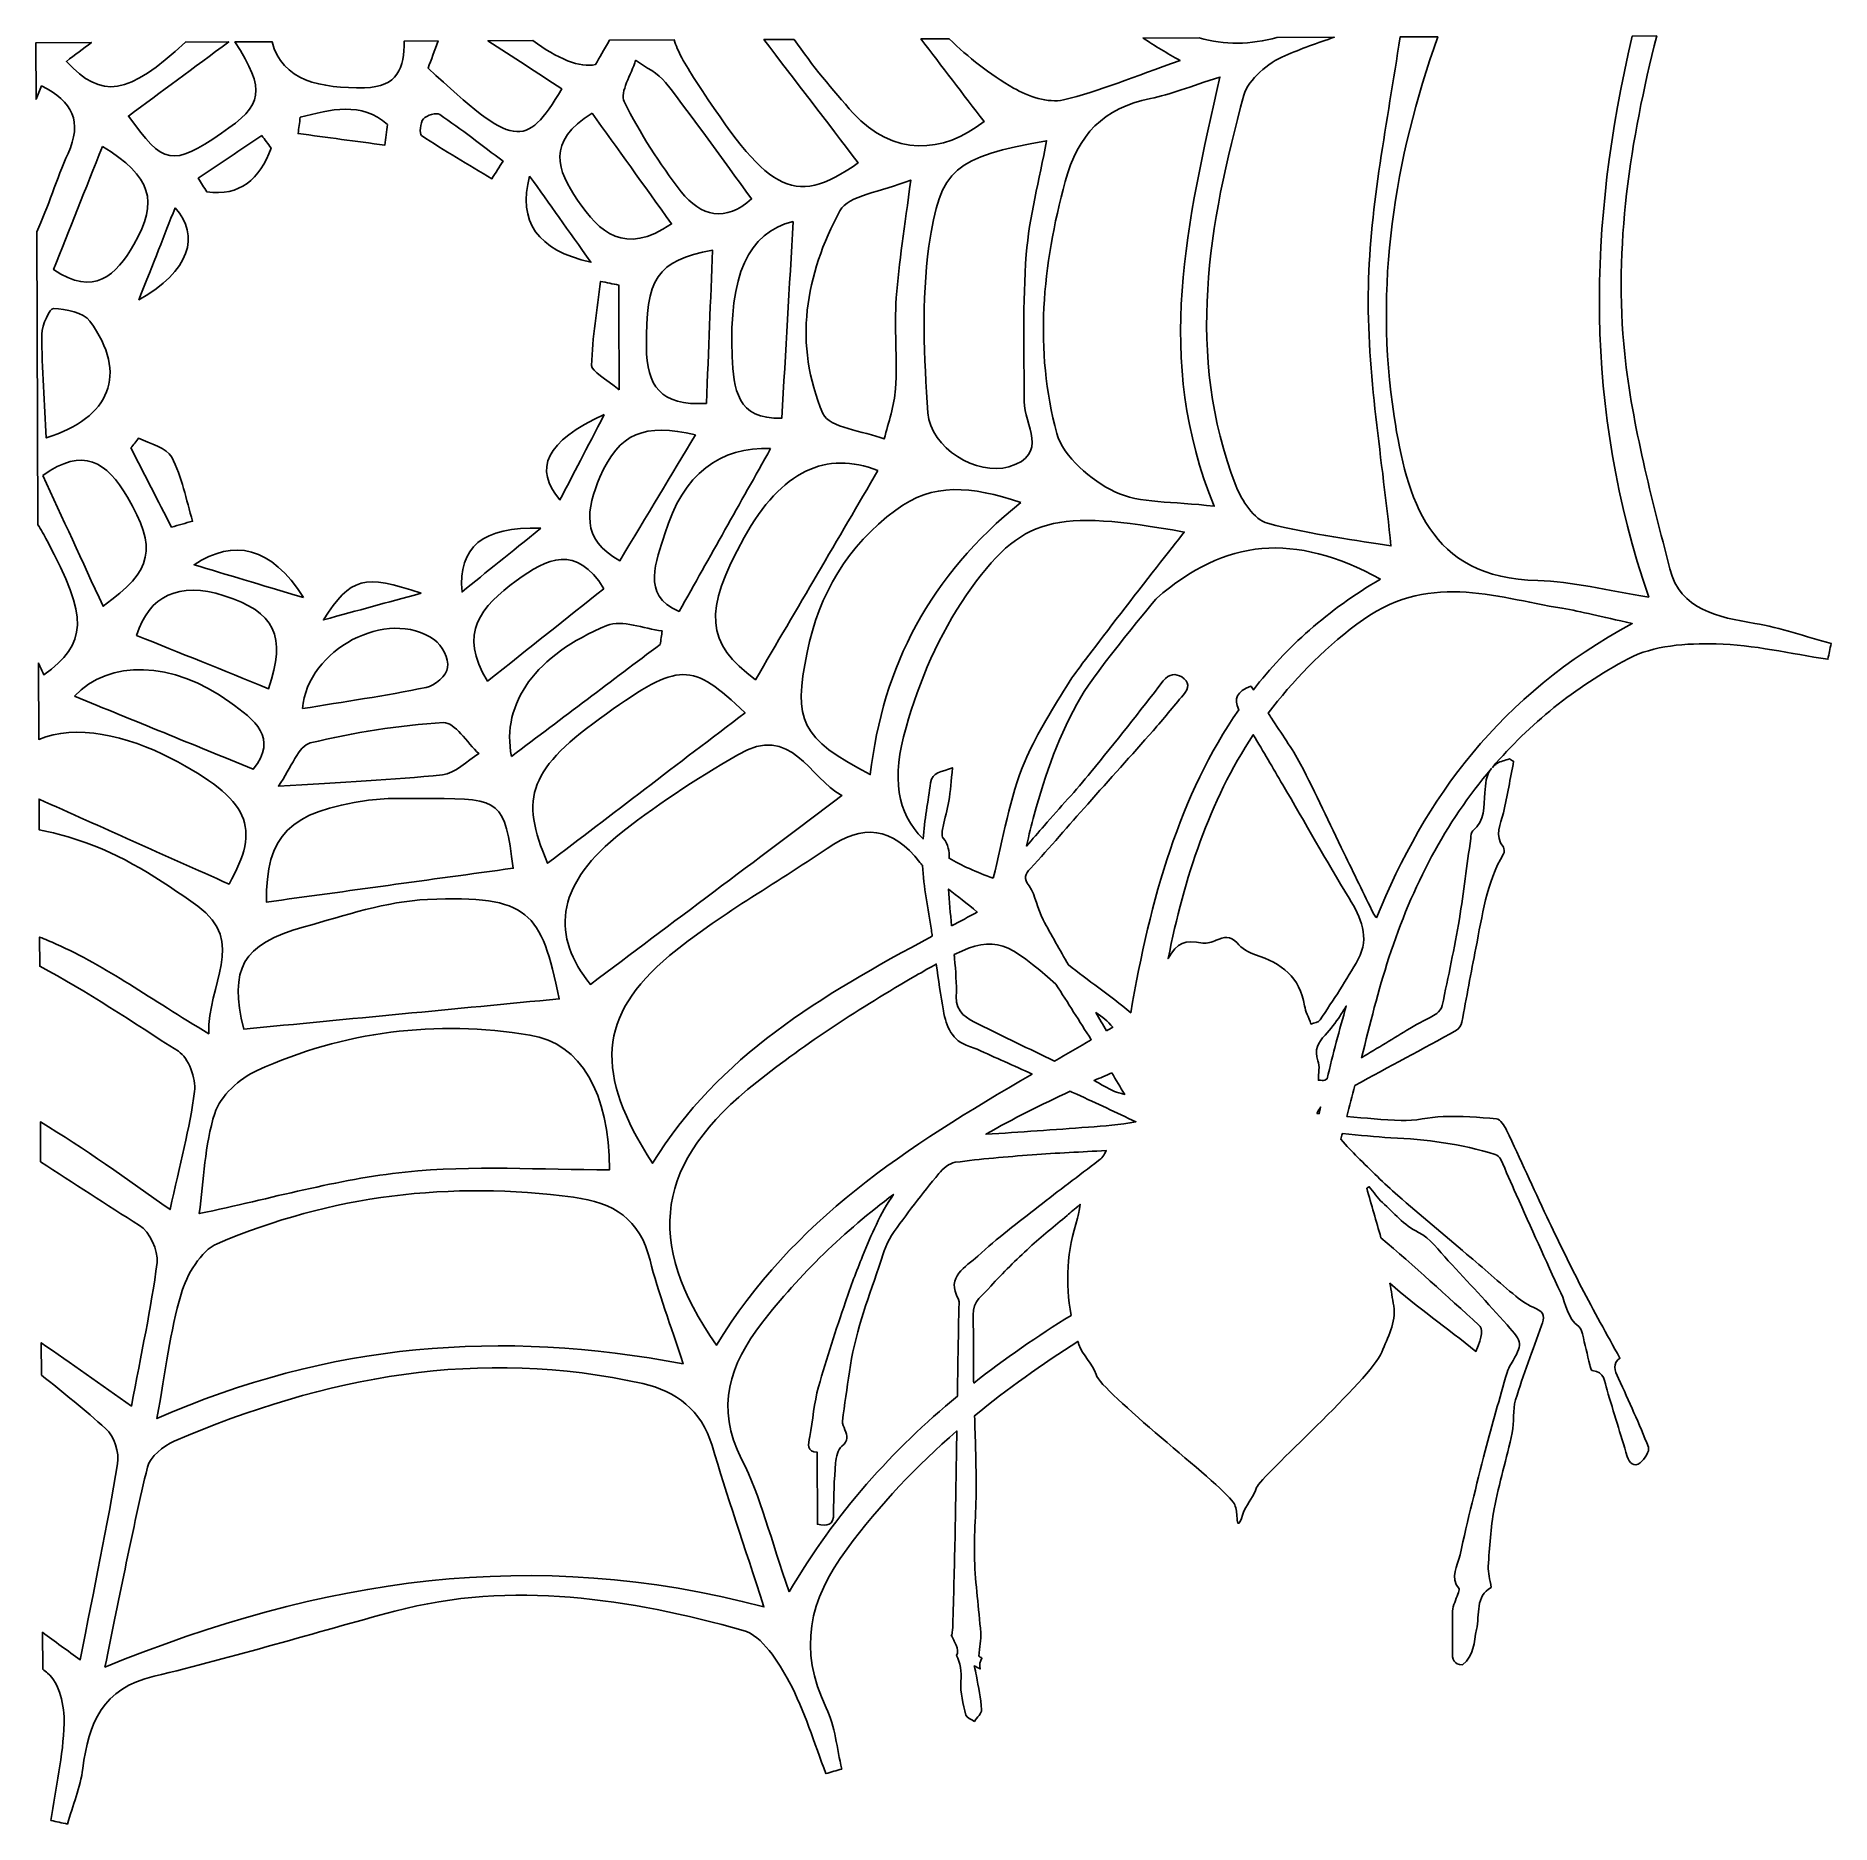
# Model space of a CAD drawing. Header units: centimetres. Extents: x -3.46 to 3.21, y -3.15 to 3.49.
import ezdxf

# ---------------------------------------------------------------- set-up
doc = ezdxf.new("R2010")
doc.units = ezdxf.units.CM
doc.header["$MEASUREMENT"] = 0
doc.layers.add('Layer 1', color=7, linetype='Continuous')

msp = doc.modelspace()

# ---------------------------------------------------------------- linework, layer by layer
at = {"layer": 'Layer 1'}
for points, knots in [([(2.92716, 1.30662), (2.79058, 1.33017), (2.65011, 1.35604), (2.61122, 1.50932), (2.61122, 1.50932), (2.54441, 1.77279), (2.47218, 2.03838), (2.4439, 2.30744), (2.4439, 2.30744), (2.40188, 2.70749), (2.46486, 3.10198), (2.56246, 3.48931), (2.56246, 3.48931), (2.56246, 3.48931), (2.47147, 3.48894), (2.47147, 3.48894), (2.47147, 3.48894), (2.30703, 2.78525), (2.29174, 2.11038), (2.5328, 1.40471), (2.5328, 1.40471), (2.37577, 1.42897), (2.24837, 1.46305), (2.12031, 1.46572), (2.12031, 1.46572), (1.71449, 1.47437), (1.63416, 1.77094), (1.58704, 2.07577), (1.58704, 2.07577), (1.51235, 2.55895), (1.58728, 3.02925), (1.74904, 3.48592), (1.74904, 3.48592), (1.74904, 3.48592), (1.60889, 3.48536), (1.60889, 3.48536), (1.60889, 3.48536), (1.56164, 3.1659), (1.49808, 2.86272), (1.49123, 2.55829), (1.49123, 2.55829), (1.48395, 2.23531), (1.5447, 1.91083), (1.57494, 1.5946), (1.57494, 1.5946), (1.45453, 1.61516), (1.28258, 1.63511), (1.11673, 1.6785), (1.11673, 1.6785), (1.06765, 1.69136), (1.01984, 1.76393), (0.99838, 1.81952), (0.99838, 1.81952), (0.81119, 2.30559), (0.89763, 2.78983), (1.02886, 3.26925), (1.02886, 3.26925), (1.04511, 3.32862), (1.11932, 3.38911), (1.18107, 3.41567), (1.18107, 3.41567), (1.2411, 3.44149), (1.3027, 3.46367), (1.36461, 3.48436), (1.36461, 3.48436), (1.36461, 3.48436), (1.15165, 3.48346), (1.15165, 3.48346), (1.15165, 3.48346), (1.05439, 3.45647), (0.95657, 3.45483), (0.8623, 3.48227), (0.8623, 3.48227), (0.8623, 3.48227), (0.65402, 3.4814), (0.65402, 3.4814), (0.65402, 3.4814), (0.69768, 3.45219), (0.74356, 3.42444), (0.79195, 3.39835), (0.79195, 3.39835), (0.61947, 3.3381), (0.49157, 3.28273), (0.35801, 3.2518), (0.35801, 3.2518), (0.30216, 3.23889), (0.22641, 3.26434), (0.17312, 3.29538), (0.17312, 3.29538), (0.08321, 3.34771), (0.00442, 3.40952), (-0.06577, 3.47839), (-0.06577, 3.47839), (-0.06577, 3.47839), (-0.17134, 3.47794), (-0.17134, 3.47794), (-0.17134, 3.47794), (-0.09316, 3.37557), (-0.01494, 3.27326), (0.06321, 3.17094), (0.06321, 3.17094), (-0.08842, 3.05058), (-0.27548, 3.04084), (-0.42267, 3.20264), (-0.42267, 3.20264), (-0.50075, 3.2885), (-0.57494, 3.38007), (-0.64241, 3.47598), (-0.64241, 3.47598), (-0.64241, 3.47598), (-0.75446, 3.4755), (-0.75446, 3.4755), (-0.75446, 3.4755), (-0.63786, 3.32297), (-0.52131, 3.17046), (-0.4046, 3.0179), (-0.4046, 3.0179), (-0.65021, 2.84163), (-0.74798, 2.92302), (-1.0083, 3.32365), (-1.0083, 3.32365), (-1.04944, 3.38696), (-1.07635, 3.43448), (-1.08783, 3.47412), (-1.08783, 3.47412), (-1.08783, 3.47412), (-1.32876, 3.47311), (-1.32876, 3.47311), (-1.32876, 3.47311), (-1.34969, 3.43662), (-1.36599, 3.40815), (-1.38009, 3.3836), (-1.38009, 3.3836), (-1.43594, 3.36749), (-1.52471, 3.40672), (-1.61263, 3.47192), (-1.61263, 3.47192), (-1.61263, 3.47192), (-1.78022, 3.47123), (-1.78022, 3.47123), (-1.78022, 3.47123), (-1.68706, 3.41056), (-1.59647, 3.35148), (-1.5059, 3.29248), (-1.5059, 3.29248), (-1.64134, 3.06608), (-1.68338, 3.07296), (-2.00228, 3.36918), (-2.00228, 3.36918), (-1.99053, 3.40119), (-1.97844, 3.43414), (-1.96511, 3.47049), (-1.96511, 3.47049), (-1.96511, 3.47049), (-2.09126, 3.46996), (-2.09126, 3.46996), (-2.09126, 3.46996), (-2.09084, 3.37106), (-2.11502, 3.29885), (-2.23845, 3.29692), (-2.23845, 3.29692), (-2.40096, 3.29433), (-2.54511, 3.32118), (-2.58204, 3.46787), (-2.58204, 3.46787), (-2.58204, 3.46787), (-2.71984, 3.46729), (-2.71984, 3.46729), (-2.71984, 3.46729), (-2.60408, 3.28499), (-2.6143, 3.23438), (-2.76963, 3.12799), (-2.76963, 3.12799), (-2.95135, 3.00356), (-2.98646, 3.00993), (-3.11555, 3.1916), (-3.11555, 3.1916), (-2.99514, 3.28074), (-2.87459, 3.36996), (-2.7432, 3.46722), (-2.7432, 3.46722), (-2.7432, 3.46722), (-2.9038, 3.46653), (-2.9038, 3.46653), (-2.9038, 3.46653), (-3.11796, 3.26723), (-3.21493, 3.25292), (-3.34592, 3.39484), (-3.34592, 3.39484), (-3.31462, 3.41852), (-3.28377, 3.44183), (-3.25308, 3.46506), (-3.25308, 3.46506), (-3.25308, 3.46506), (-3.45956, 3.46419), (-3.45956, 3.46419), (-3.45956, 3.46419), (-3.45956, 3.46419), (-3.45866, 3.25382), (-3.45866, 3.25382), (-3.45866, 3.25382), (-3.45205, 3.27022), (-3.4454, 3.28665), (-3.43874, 3.3033), (-3.43874, 3.3033), (-3.32209, 3.24631), (-3.28703, 3.1699), (-3.33997, 3.05258), (-3.33997, 3.05258), (-3.38302, 2.95725), (-3.41281, 2.85525), (-3.45662, 2.7609), (-3.45662, 2.7609), (-3.45662, 2.7609), (-3.45207, 1.67346), (-3.45207, 1.67346), (-3.45207, 1.67346), (-3.44032, 1.65444), (-3.42913, 1.63435), (-3.41823, 1.61403), (-3.41823, 1.61403), (-3.26475, 1.32823), (-3.26731, 1.22999), (-3.43019, 1.1159), (-3.43019, 1.1159), (-3.4368, 1.13035), (-3.44339, 1.14461), (-3.44993, 1.15895), (-3.44993, 1.15895), (-3.44993, 1.15895), (-3.44877, 0.87571), (-3.44877, 0.87571), (-3.44877, 0.87571), (-3.31341, 0.93439), (-3.11846, 0.88867), (-2.95926, 0.80615), (-2.95926, 0.80615), (-2.66065, 0.65134), (-2.62324, 0.54802), (-2.74196, 0.33805), (-2.74196, 0.33805), (-2.9845, 0.4465), (-3.21665, 0.55027), (-3.44787, 0.6537), (-3.44787, 0.6537), (-3.44787, 0.6537), (-3.44739, 0.53974), (-3.44739, 0.53974), (-3.44739, 0.53974), (-3.40141, 0.53072), (-3.35307, 0.51791), (-3.30227, 0.50177), (-3.30227, 0.50177), (-3.14389, 0.45142), (-2.99519, 0.35453), (-2.85848, 0.25595), (-2.85848, 0.25595), (-2.67512, 0.12374), (-2.82332, -0.03491), (-2.81744, -0.21771), (-2.81744, -0.21771), (-3.03173, -0.08939), (-3.1991, 0.0328), (-3.38412, 0.1154), (-3.38412, 0.1154), (-3.40441, 0.12448), (-3.425, 0.13299), (-3.44572, 0.14117), (-3.44572, 0.14117), (-3.44572, 0.14117), (-3.44527, 0.03274), (-3.44527, 0.03274), (-3.44527, 0.03274), (-3.268, -0.06092), (-3.09964, -0.17498), (-2.93018, -0.28309), (-2.93018, -0.28309), (-2.89232, -0.30725), (-2.86393, -0.3844), (-2.87004, -0.43213), (-2.87004, -0.43213), (-2.88748, -0.5691), (-2.92478, -0.70372), (-2.96119, -0.87097), (-2.96119, -0.87097), (-3.12097, -0.75794), (-3.27885, -0.64427), (-3.44286, -0.54519), (-3.44286, -0.54519), (-3.44286, -0.54519), (-3.44225, -0.69336), (-3.44225, -0.69336), (-3.44225, -0.69336), (-3.31935, -0.77186), (-3.19783, -0.8533), (-3.07461, -0.92995), (-3.07461, -0.92995), (-3.0373, -0.95318), (-3.00405, -1.0239), (-3.00952, -1.06748), (-3.00952, -1.06748), (-3.03092, -1.23832), (-3.06863, -1.40718), (-3.10477, -1.60101), (-3.10477, -1.60101), (-3.21767, -1.52214), (-3.32861, -1.4426), (-3.43942, -1.36601), (-3.43942, -1.36601), (-3.43942, -1.36601), (-3.43894, -1.48608), (-3.43894, -1.48608), (-3.43894, -1.48608), (-3.35734, -1.54966), (-3.27762, -1.61636), (-3.19947, -1.68526), (-3.19947, -1.68526), (-3.16912, -1.71204), (-3.1493, -1.77498), (-3.15613, -1.81586), (-3.15613, -1.81586), (-3.1946, -2.04655), (-3.24273, -2.27573), (-3.29512, -2.54436), (-3.29512, -2.54436), (-3.34192, -2.51004), (-3.38849, -2.47567), (-3.43493, -2.44152), (-3.43493, -2.44152), (-3.43493, -2.44152), (-3.43437, -2.57908), (-3.43437, -2.57908), (-3.43437, -2.57908), (-3.42823, -2.58397), (-3.42207, -2.58882), (-3.41593, -2.59374), (-3.41593, -2.59374), (-3.37235, -2.62845), (-3.3524, -2.71722), (-3.35444, -2.77972), (-3.35444, -2.77972), (-3.35836, -2.90042), (-3.38582, -3.02041), (-3.40352, -3.14069), (-3.40352, -3.14069), (-3.38317, -3.14519), (-3.3628, -3.14971), (-3.3424, -3.1541), (-3.3424, -3.1541), (-3.32279, -3.08544), (-3.29409, -3.01787), (-3.28538, -2.9478), (-3.28538, -2.9478), (-3.26435, -2.77884), (-3.21275, -2.64985), (-3.02053, -2.60453), (-3.02053, -2.60453), (-2.72023, -2.53381), (-2.42487, -2.44247), (-2.12656, -2.36328), (-2.12656, -2.36328), (-1.68796, -2.24678), (-1.25632, -2.31692), (-0.8319, -2.43459), (-0.8319, -2.43459), (-0.7616, -2.45404), (-0.70083, -2.55109), (-0.66066, -2.62578), (-0.66066, -2.62578), (-0.60306, -2.73286), (-0.56843, -2.85232), (-0.524, -2.96656), (-0.524, -2.96656), (-0.50439, -2.96087), (-0.48482, -2.95513), (-0.46524, -2.94944), (-0.46524, -2.94944), (-0.48368, -2.87332), (-0.48974, -2.79125), (-0.52297, -2.72219), (-0.52297, -2.72219), (-0.62751, -2.50518), (-0.58777, -2.32222), (-0.44576, -2.13124), (-0.44576, -2.13124), (-0.32331, -1.96662), (-0.18612, -1.82229), (-0.03788, -1.69309), (-0.03788, -1.69309), (-0.04002, -1.82681), (-0.04193, -1.96045), (-0.04457, -2.09415), (-0.04457, -2.09415), (-0.04671, -2.20181), (-0.04989, -2.30947), (-0.05277, -2.41702), (-0.05277, -2.41702), (-0.05301, -2.42641), (-0.05449, -2.43581), (-0.05624, -2.45377), (-0.05624, -2.45377), (-0.05695, -2.45306), (-0.05775, -2.45247), (-0.05854, -2.45181), (-0.05854, -2.45181), (-0.05256, -2.4643), (-0.0464, -2.47663), (-0.04005, -2.48901), (-0.04005, -2.48901), (-0.03306, -2.50282), (-0.03365, -2.51624), (-0.03865, -2.52732), (-0.03865, -2.52732), (-0.02518, -2.55537), (-0.01936, -2.58698), (-0.02277, -2.62429), (-0.02277, -2.62429), (-0.02642, -2.66512), (-0.01343, -2.70803), (-0.00393, -2.74901), (-0.00393, -2.74901), (-0.00171, -2.75875), (0.01647, -2.76481), (0.02745, -2.77248), (0.02745, -2.77248), (0.03679, -2.75787), (0.05486, -2.74274), (0.05399, -2.72874), (0.05399, -2.72874), (0.05169, -2.68662), (0.04198, -2.64497), (0.03491, -2.60325), (0.03491, -2.60325), (0.03285, -2.59079), (0.02964, -2.57854), (0.027, -2.56639), (0.027, -2.56639), (0.03457, -2.57001), (0.04192, -2.57369), (0.04944, -2.5774), (0.04944, -2.5774), (0.04576, -2.56399), (0.0478, -2.54882), (0.0555, -2.53745), (0.0555, -2.53745), (0.05111, -2.53478), (0.04701, -2.53224), (0.04333, -2.53007), (0.04333, -2.53007), (0.04656, -2.49626), (0.05278, -2.46959), (0.05092, -2.44358), (0.05092, -2.44358), (0.04441, -2.35296), (0.03071, -2.26263), (0.02806, -2.17196), (0.02806, -2.17196), (0.02526, -2.07777), (0.03462, -1.98313), (0.03399, -1.8888), (0.03399, -1.8888), (0.03335, -1.8049), (0.03076, -1.72097), (0.02817, -1.6371), (0.02817, -1.6371), (0.14993, -1.53672), (0.27841, -1.44562), (0.41187, -1.36117), (0.41187, -1.36117), (0.41309, -1.36485), (0.41417, -1.36853), (0.41547, -1.3722), (0.41547, -1.3722), (0.42933, -1.41215), (0.4677, -1.44409), (0.47979, -1.48417), (0.47979, -1.48417), (0.49945, -1.54981), (0.93548, -1.88377), (0.98922, -1.95825), (0.98922, -1.95825), (0.99771, -1.9701), (1.00176, -1.98757), (1.002, -2.00259), (1.002, -2.00259), (1.00327, -2.08212), (1.02478, -1.99994), (1.03036, -1.98881), (1.03036, -1.98881), (1.04478, -1.96016), (1.06526, -1.93394), (1.07611, -1.90412), (1.07611, -1.90412), (1.09191, -1.86049), (1.4996, -1.50269), (1.54077, -1.40086), (1.54077, -1.40086), (1.56297, -1.34604), (1.59522, -1.29235), (1.58541, -1.22896), (1.58541, -1.22896), (1.58104, -1.20086), (1.57604, -1.17295), (1.57104, -1.14498), (1.57104, -1.14498), (1.67354, -1.23348), (1.78461, -1.31291), (1.89063, -1.39776), (1.89063, -1.39776), (1.91727, -1.34061), (1.91629, -1.31317), (1.90209, -1.30031), (1.90209, -1.30031), (1.7816, -1.19106), (1.66169, -1.08094), (1.53776, -0.97575), (1.53776, -0.97575), (1.52056, -0.91431), (1.50254, -0.85306), (1.48498, -0.79173), (1.48498, -0.79173), (1.48823, -0.7899), (1.49149, -0.78797), (1.49474, -0.78615), (1.49474, -0.78615), (1.51096, -0.80584), (1.52498, -0.82785), (1.54374, -0.84462), (1.54374, -0.84462), (1.58676, -0.88298), (1.62132, -0.92873), (1.6773, -0.9558), (1.6773, -0.9558), (1.72117, -0.97694), (1.75305, -1.02398), (1.78824, -1.06147), (1.78824, -1.06147), (1.86193, -1.14008), (1.93535, -1.21884), (2.00681, -1.29941), (2.00681, -1.29941), (2.06544, -1.3654), (2.06457, -1.37053), (2.02157, -1.44448), (2.02157, -1.44448), (2.01562, -1.45461), (2.00961, -1.4652), (2.00644, -1.47631), (2.00644, -1.47631), (1.979, -1.57296), (1.95064, -1.66948), (1.92556, -1.76682), (1.92556, -1.76682), (1.89238, -1.89549), (1.86005, -2.0245), (1.83174, -2.15433), (1.83174, -2.15433), (1.82301, -2.19447), (1.79226, -2.2372), (1.8287, -2.28017), (1.8287, -2.28017), (1.83108, -2.28311), (1.82563, -2.29298), (1.82354, -2.29954), (1.82354, -2.29954), (1.81695, -2.32055), (1.80552, -2.34121), (1.80441, -2.36251), (1.80441, -2.36251), (1.80163, -2.41262), (1.80526, -2.46308), (1.8034, -2.51335), (1.8034, -2.51335), (1.80242, -2.54282), (1.80972, -2.56129), (1.84097, -2.5624), (1.84097, -2.5624), (1.88534, -2.52856), (1.88275, -2.47787), (1.89315, -2.43135), (1.89315, -2.43135), (1.90566, -2.37491), (1.88762, -2.30715), (1.94787, -2.27453), (1.94787, -2.27453), (1.94324, -2.24484), (1.93509, -2.22055), (1.93673, -2.19693), (1.93673, -2.19693), (1.9416, -2.12544), (1.94538, -2.05331), (1.95872, -1.98315), (1.95872, -1.98315), (1.9769, -1.88801), (2.00545, -1.79485), (2.02577, -1.70007), (2.02577, -1.70007), (2.03434, -1.66028), (2.02659, -1.61644), (2.03823, -1.57796), (2.03823, -1.57796), (2.06646, -1.4848), (2.1011, -1.39355), (2.13454, -1.30203), (2.13454, -1.30203), (2.14494, -1.27348), (2.14795, -1.253), (2.11329, -1.23856), (2.11329, -1.23856), (2.08681, -1.22758), (2.06143, -1.21131), (2.03931, -1.19303), (2.03931, -1.19303), (1.97737, -1.14197), (1.91755, -1.08836), (1.85643, -1.03626), (1.85643, -1.03626), (1.77115, -0.96366), (1.68472, -0.89267), (1.60063, -0.81883), (1.60063, -0.81883), (1.54877, -0.77332), (1.4999, -0.72445), (1.45069, -0.67606), (1.45069, -0.67606), (1.43048, -0.65619), (1.41161, -0.63492), (1.38883, -0.60983), (1.38883, -0.60983), (1.39079, -0.60282), (1.39272, -0.59583), (1.39468, -0.5888), (1.39468, -0.5888), (1.46104, -0.59491), (1.51753, -0.60113), (1.5742, -0.60401), (1.5742, -0.60401), (1.70594, -0.61081), (1.83608, -0.62626), (1.96248, -0.66608), (1.96248, -0.66608), (1.97074, -0.6687), (1.97944, -0.67743), (1.9832, -0.68547), (1.9832, -0.68547), (2.00312, -0.72836), (2.02125, -0.77204), (2.04064, -0.8152), (2.04064, -0.8152), (2.09557, -0.93723), (2.14957, -1.05962), (2.2064, -1.18072), (2.2064, -1.18072), (2.22638, -1.22327), (2.23021, -1.27486), (2.2731, -1.30595), (2.2731, -1.30595), (2.28035, -1.31127), (2.28392, -1.32352), (2.28638, -1.33328), (2.28638, -1.33328), (2.29617, -1.37138), (2.30464, -1.4098), (2.31406, -1.44798), (2.31406, -1.44798), (2.31589, -1.45579), (2.31943, -1.46931), (2.32303, -1.46952), (2.32303, -1.46952), (2.36925, -1.47304), (2.36864, -1.51082), (2.37806, -1.54165), (2.37806, -1.54165), (2.40288, -1.62378), (2.4277, -1.70593), (2.45315, -1.78784), (2.45315, -1.78784), (2.46061, -1.81213), (2.47821, -1.83036), (2.50162, -1.81149), (2.50162, -1.81149), (2.51771, -1.79868), (2.53699, -1.76797), (2.53176, -1.75415), (2.53176, -1.75415), (2.49842, -1.6676), (2.45942, -1.58302), (2.4204, -1.49872), (2.4204, -1.49872), (2.40635, -1.46856), (2.39735, -1.44183), (2.42585, -1.42318), (2.42585, -1.42318), (2.37688, -1.3333), (2.32832, -1.24752), (2.28321, -1.16008), (2.28321, -1.16008), (2.23847, -1.07364), (2.19621, -0.98593), (2.15446, -0.89801), (2.15446, -0.89801), (2.10398, -0.79122), (2.05564, -0.68319), (2.00476, -0.57644), (2.00476, -0.57644), (1.99672, -0.55967), (1.9815, -0.53567), (1.96756, -0.53413), (1.96756, -0.53413), (1.90189, -0.52722), (1.83551, -0.52392), (1.76941, -0.52532), (1.76941, -0.52532), (1.717, -0.52646), (1.66448, -0.54289), (1.61259, -0.54069), (1.61259, -0.54069), (1.54655, -0.53794), (1.48062, -0.53156), (1.41182, -0.52468), (1.41182, -0.52468), (1.42172, -0.48669), (1.43127, -0.44861), (1.44069, -0.41051), (1.44069, -0.41051), (1.44074, -0.41046), (1.44077, -0.41046), (1.44082, -0.4104), (1.44082, -0.4104), (1.56668, -0.34166), (1.69329, -0.27411), (1.8188, -0.20482), (1.8188, -0.20482), (1.82809, -0.19977), (1.83605, -0.18611), (1.83825, -0.17527), (1.83825, -0.17527), (1.85648, -0.08351), (1.87206, 0.00875), (1.89056, 0.10043), (1.89056, 0.10043), (1.91461, 0.21994), (1.92969, 0.34221), (1.99314, 0.45032), (1.99314, 0.45032), (1.99679, 0.45656), (1.99692, 0.46982), (1.99274, 0.47506), (1.99274, 0.47506), (1.95848, 0.51856), (1.98303, 0.56023), (1.99303, 0.60349), (1.99303, 0.60349), (2.00771, 0.66662), (2.01851, 0.73068), (2.03097, 0.79433), (2.03097, 0.79433), (2.02589, 0.79735), (2.0207, 0.80036), (2.01568, 0.80341), (2.01568, 0.80341), (2.00004, 0.79785), (1.98255, 0.79521), (1.96917, 0.78637), (1.96917, 0.78637), (1.96253, 0.782), (1.95703, 0.77716), (1.95224, 0.77192), (1.95224, 0.77192), (2.08945, 0.93215), (2.25619, 1.06836), (2.45667, 1.17544), (2.45667, 1.17544), (2.54957, 1.2251), (2.67389, 1.23315), (2.78309, 1.23063), (2.78309, 1.23063), (2.92192, 1.22745), (3.06008, 1.19399), (3.19854, 1.17356), (3.19854, 1.17356), (3.20254, 1.19309), (3.20653, 1.21264), (3.21053, 1.23211), (3.21053, 1.23211), (3.11608, 1.25751), (3.023, 1.29013), (2.92716, 1.30662)], [0, 0, 0, 0, 0.0050505, 0.0050505, 0.0050505, 0.0050505, 0.010101, 0.010101, 0.010101, 0.010101, 0.0151515, 0.0151515, 0.0151515, 0.0151515, 0.020202, 0.020202, 0.020202, 0.020202, 0.0252525, 0.0252525, 0.0252525, 0.0252525, 0.030303, 0.030303, 0.030303, 0.030303, 0.0353535, 0.0353535, 0.0353535, 0.0353535, 0.040404, 0.040404, 0.040404, 0.040404, 0.0454545, 0.0454545, 0.0454545, 0.0454545, 0.0505051, 0.0505051, 0.0505051, 0.0505051, 0.0555556, 0.0555556, 0.0555556, 0.0555556, 0.0606061, 0.0606061, 0.0606061, 0.0606061, 0.0656566, 0.0656566, 0.0656566, 0.0656566, 0.0707071, 0.0707071, 0.0707071, 0.0707071, 0.0757576, 0.0757576, 0.0757576, 0.0757576, 0.0808081, 0.0808081, 0.0808081, 0.0808081, 0.0858586, 0.0858586, 0.0858586, 0.0858586, 0.0909091, 0.0909091, 0.0909091, 0.0909091, 0.0959596, 0.0959596, 0.0959596, 0.0959596, 0.1010101, 0.1010101, 0.1010101, 0.1010101, 0.1060606, 0.1060606, 0.1060606, 0.1060606, 0.1111111, 0.1111111, 0.1111111, 0.1111111, 0.1161616, 0.1161616, 0.1161616, 0.1161616, 0.1212121, 0.1212121, 0.1212121, 0.1212121, 0.1262626, 0.1262626, 0.1262626, 0.1262626, 0.1313131, 0.1313131, 0.1313131, 0.1313131, 0.1363636, 0.1363636, 0.1363636, 0.1363636, 0.1414141, 0.1414141, 0.1414141, 0.1414141, 0.1464646, 0.1464646, 0.1464646, 0.1464646, 0.1515152, 0.1515152, 0.1515152, 0.1515152, 0.1565657, 0.1565657, 0.1565657, 0.1565657, 0.1616162, 0.1616162, 0.1616162, 0.1616162, 0.1666667, 0.1666667, 0.1666667, 0.1666667, 0.1717172, 0.1717172, 0.1717172, 0.1717172, 0.1767677, 0.1767677, 0.1767677, 0.1767677, 0.1818182, 0.1818182, 0.1818182, 0.1818182, 0.1868687, 0.1868687, 0.1868687, 0.1868687, 0.1919192, 0.1919192, 0.1919192, 0.1919192, 0.1969697, 0.1969697, 0.1969697, 0.1969697, 0.2020202, 0.2020202, 0.2020202, 0.2020202, 0.2070707, 0.2070707, 0.2070707, 0.2070707, 0.2121212, 0.2121212, 0.2121212, 0.2121212, 0.2171717, 0.2171717, 0.2171717, 0.2171717, 0.2222222, 0.2222222, 0.2222222, 0.2222222, 0.2272727, 0.2272727, 0.2272727, 0.2272727, 0.2323232, 0.2323232, 0.2323232, 0.2323232, 0.2373737, 0.2373737, 0.2373737, 0.2373737, 0.2424242, 0.2424242, 0.2424242, 0.2424242, 0.2474747, 0.2474747, 0.2474747, 0.2474747, 0.2525253, 0.2525253, 0.2525253, 0.2525253, 0.2575758, 0.2575758, 0.2575758, 0.2575758, 0.2626263, 0.2626263, 0.2626263, 0.2626263, 0.2676768, 0.2676768, 0.2676768, 0.2676768, 0.2727273, 0.2727273, 0.2727273, 0.2727273, 0.2777778, 0.2777778, 0.2777778, 0.2777778, 0.2828283, 0.2828283, 0.2828283, 0.2828283, 0.2878788, 0.2878788, 0.2878788, 0.2878788, 0.2929293, 0.2929293, 0.2929293, 0.2929293, 0.2979798, 0.2979798, 0.2979798, 0.2979798, 0.3030303, 0.3030303, 0.3030303, 0.3030303, 0.3080808, 0.3080808, 0.3080808, 0.3080808, 0.3131313, 0.3131313, 0.3131313, 0.3131313, 0.3181818, 0.3181818, 0.3181818, 0.3181818, 0.3232323, 0.3232323, 0.3232323, 0.3232323, 0.3282828, 0.3282828, 0.3282828, 0.3282828, 0.3333333, 0.3333333, 0.3333333, 0.3333333, 0.3383838, 0.3383838, 0.3383838, 0.3383838, 0.3434343, 0.3434343, 0.3434343, 0.3434343, 0.3484848, 0.3484848, 0.3484848, 0.3484848, 0.3535354, 0.3535354, 0.3535354, 0.3535354, 0.3585859, 0.3585859, 0.3585859, 0.3585859, 0.3636364, 0.3636364, 0.3636364, 0.3636364, 0.3686869, 0.3686869, 0.3686869, 0.3686869, 0.3737374, 0.3737374, 0.3737374, 0.3737374, 0.3787879, 0.3787879, 0.3787879, 0.3787879, 0.3838384, 0.3838384, 0.3838384, 0.3838384, 0.3888889, 0.3888889, 0.3888889, 0.3888889, 0.3939394, 0.3939394, 0.3939394, 0.3939394, 0.3989899, 0.3989899, 0.3989899, 0.3989899, 0.4040404, 0.4040404, 0.4040404, 0.4040404, 0.4090909, 0.4090909, 0.4090909, 0.4090909, 0.4141414, 0.4141414, 0.4141414, 0.4141414, 0.4191919, 0.4191919, 0.4191919, 0.4191919, 0.4242424, 0.4242424, 0.4242424, 0.4242424, 0.4292929, 0.4292929, 0.4292929, 0.4292929, 0.4343434, 0.4343434, 0.4343434, 0.4343434, 0.4393939, 0.4393939, 0.4393939, 0.4393939, 0.4444444, 0.4444444, 0.4444444, 0.4444444, 0.4494949, 0.4494949, 0.4494949, 0.4494949, 0.4545455, 0.4545455, 0.4545455, 0.4545455, 0.459596, 0.459596, 0.459596, 0.459596, 0.4646465, 0.4646465, 0.4646465, 0.4646465, 0.469697, 0.469697, 0.469697, 0.469697, 0.4747475, 0.4747475, 0.4747475, 0.4747475, 0.479798, 0.479798, 0.479798, 0.479798, 0.4848485, 0.4848485, 0.4848485, 0.4848485, 0.489899, 0.489899, 0.489899, 0.489899, 0.4949495, 0.4949495, 0.4949495, 0.4949495, 0.5, 0.5, 0.5, 0.5, 0.5050505, 0.5050505, 0.5050505, 0.5050505, 0.510101, 0.510101, 0.510101, 0.510101, 0.5151515, 0.5151515, 0.5151515, 0.5151515, 0.520202, 0.520202, 0.520202, 0.520202, 0.5252525, 0.5252525, 0.5252525, 0.5252525, 0.530303, 0.530303, 0.530303, 0.530303, 0.5353535, 0.5353535, 0.5353535, 0.5353535, 0.540404, 0.540404, 0.540404, 0.540404, 0.5454545, 0.5454545, 0.5454545, 0.5454545, 0.5505051, 0.5505051, 0.5505051, 0.5505051, 0.5555556, 0.5555556, 0.5555556, 0.5555556, 0.5606061, 0.5606061, 0.5606061, 0.5606061, 0.5656566, 0.5656566, 0.5656566, 0.5656566, 0.5707071, 0.5707071, 0.5707071, 0.5707071, 0.5757576, 0.5757576, 0.5757576, 0.5757576, 0.5808081, 0.5808081, 0.5808081, 0.5808081, 0.5858586, 0.5858586, 0.5858586, 0.5858586, 0.5909091, 0.5909091, 0.5909091, 0.5909091, 0.5959596, 0.5959596, 0.5959596, 0.5959596, 0.6010101, 0.6010101, 0.6010101, 0.6010101, 0.6060606, 0.6060606, 0.6060606, 0.6060606, 0.6111111, 0.6111111, 0.6111111, 0.6111111, 0.6161616, 0.6161616, 0.6161616, 0.6161616, 0.6212121, 0.6212121, 0.6212121, 0.6212121, 0.6262626, 0.6262626, 0.6262626, 0.6262626, 0.6313131, 0.6313131, 0.6313131, 0.6313131, 0.6363636, 0.6363636, 0.6363636, 0.6363636, 0.6414141, 0.6414141, 0.6414141, 0.6414141, 0.6464646, 0.6464646, 0.6464646, 0.6464646, 0.6515152, 0.6515152, 0.6515152, 0.6515152, 0.6565657, 0.6565657, 0.6565657, 0.6565657, 0.6616162, 0.6616162, 0.6616162, 0.6616162, 0.6666667, 0.6666667, 0.6666667, 0.6666667, 0.6717172, 0.6717172, 0.6717172, 0.6717172, 0.6767677, 0.6767677, 0.6767677, 0.6767677, 0.6818182, 0.6818182, 0.6818182, 0.6818182, 0.6868687, 0.6868687, 0.6868687, 0.6868687, 0.6919192, 0.6919192, 0.6919192, 0.6919192, 0.6969697, 0.6969697, 0.6969697, 0.6969697, 0.7020202, 0.7020202, 0.7020202, 0.7020202, 0.7070707, 0.7070707, 0.7070707, 0.7070707, 0.7121212, 0.7121212, 0.7121212, 0.7121212, 0.7171717, 0.7171717, 0.7171717, 0.7171717, 0.7222222, 0.7222222, 0.7222222, 0.7222222, 0.7272727, 0.7272727, 0.7272727, 0.7272727, 0.7323232, 0.7323232, 0.7323232, 0.7323232, 0.7373737, 0.7373737, 0.7373737, 0.7373737, 0.7424242, 0.7424242, 0.7424242, 0.7424242, 0.7474747, 0.7474747, 0.7474747, 0.7474747, 0.7525253, 0.7525253, 0.7525253, 0.7525253, 0.7575758, 0.7575758, 0.7575758, 0.7575758, 0.7626263, 0.7626263, 0.7626263, 0.7626263, 0.7676768, 0.7676768, 0.7676768, 0.7676768, 0.7727273, 0.7727273, 0.7727273, 0.7727273, 0.7777778, 0.7777778, 0.7777778, 0.7777778, 0.7828283, 0.7828283, 0.7828283, 0.7828283, 0.7878788, 0.7878788, 0.7878788, 0.7878788, 0.7929293, 0.7929293, 0.7929293, 0.7929293, 0.7979798, 0.7979798, 0.7979798, 0.7979798, 0.8030303, 0.8030303, 0.8030303, 0.8030303, 0.8080808, 0.8080808, 0.8080808, 0.8080808, 0.8131313, 0.8131313, 0.8131313, 0.8131313, 0.8181818, 0.8181818, 0.8181818, 0.8181818, 0.8232323, 0.8232323, 0.8232323, 0.8232323, 0.8282828, 0.8282828, 0.8282828, 0.8282828, 0.8333333, 0.8333333, 0.8333333, 0.8333333, 0.8383838, 0.8383838, 0.8383838, 0.8383838, 0.8434343, 0.8434343, 0.8434343, 0.8434343, 0.8484848, 0.8484848, 0.8484848, 0.8484848, 0.8535354, 0.8535354, 0.8535354, 0.8535354, 0.8585859, 0.8585859, 0.8585859, 0.8585859, 0.8636364, 0.8636364, 0.8636364, 0.8636364, 0.8686869, 0.8686869, 0.8686869, 0.8686869, 0.8737374, 0.8737374, 0.8737374, 0.8737374, 0.8787879, 0.8787879, 0.8787879, 0.8787879, 0.8838384, 0.8838384, 0.8838384, 0.8838384, 0.8888889, 0.8888889, 0.8888889, 0.8888889, 0.8939394, 0.8939394, 0.8939394, 0.8939394, 0.8989899, 0.8989899, 0.8989899, 0.8989899, 0.9040404, 0.9040404, 0.9040404, 0.9040404, 0.9090909, 0.9090909, 0.9090909, 0.9090909, 0.9141414, 0.9141414, 0.9141414, 0.9141414, 0.9191919, 0.9191919, 0.9191919, 0.9191919, 0.9242424, 0.9242424, 0.9242424, 0.9242424, 0.9292929, 0.9292929, 0.9292929, 0.9292929, 0.9343434, 0.9343434, 0.9343434, 0.9343434, 0.9393939, 0.9393939, 0.9393939, 0.9393939, 0.9444444, 0.9444444, 0.9444444, 0.9444444, 0.9494949, 0.9494949, 0.9494949, 0.9494949, 0.9545455, 0.9545455, 0.9545455, 0.9545455, 0.959596, 0.959596, 0.959596, 0.959596, 0.9646465, 0.9646465, 0.9646465, 0.9646465, 0.969697, 0.969697, 0.969697, 0.969697, 0.9747475, 0.9747475, 0.9747475, 0.9747475, 0.979798, 0.979798, 0.979798, 0.979798, 0.9848485, 0.9848485, 0.9848485, 0.9848485, 0.989899, 0.989899, 0.989899, 0.989899, 1, 1, 1, 1]), ([(-1.23127, 3.39865), (-1.19357, 3.37156), (-1.14708, 3.35129), (-1.11975, 3.31607), (-1.11975, 3.31607), (-1.0131, 3.1788), (-0.9125, 3.03675), (-0.80032, 2.88374), (-0.80032, 2.88374), (-0.89591, 2.79648), (-0.99026, 2.81804), (-1.06186, 2.91052), (-1.06186, 2.91052), (-1.14251, 3.01466), (-1.21553, 3.12711), (-1.27337, 3.24501), (-1.27337, 3.24501), (-1.2909, 3.2807), (-1.24698, 3.34658), (-1.23127, 3.39865)], [0, 0, 0, 0, 0.1666667, 0.1666667, 0.1666667, 0.1666667, 0.3333333, 0.3333333, 0.3333333, 0.3333333, 0.5, 0.5, 0.5, 0.5, 0.6666667, 0.6666667, 0.6666667, 0.6666667, 1, 1, 1, 1]), ([(0.36489, 2.94815), (0.41249, 3.12312), (0.50671, 3.22173), (0.68131, 3.25628), (0.68131, 3.25628), (0.75561, 3.27104), (0.82688, 3.30086), (0.93983, 3.33655), (0.93983, 3.33655), (0.81897, 2.79873), (0.69276, 2.28838), (0.91885, 1.74162), (0.91885, 1.74162), (0.7601, 1.76165), (0.64175, 1.75141), (0.54952, 1.79549), (0.54952, 1.79549), (0.46102, 1.83777), (0.35759, 1.92508), (0.33381, 2.01247), (0.33381, 2.01247), (0.24929, 2.32304), (0.28009, 2.63623), (0.36489, 2.94815)], [0, 0, 0, 0, 0.1428571, 0.1428571, 0.1428571, 0.1428571, 0.2857143, 0.2857143, 0.2857143, 0.2857143, 0.4285714, 0.4285714, 0.4285714, 0.4285714, 0.5714286, 0.5714286, 0.5714286, 0.5714286, 0.7142857, 0.7142857, 0.7142857, 0.7142857, 1, 1, 1, 1]), ([(-2.47751, 3.18691), (-2.36435, 3.21583), (-2.25081, 3.24713), (-2.15263, 3.16011), (-2.15263, 3.16011), (-2.15599, 3.13463), (-2.15932, 3.1091), (-2.16268, 3.08351), (-2.16268, 3.08351), (-2.27023, 3.09785), (-2.37784, 3.11224), (-2.48542, 3.12661), (-2.48542, 3.12661), (-2.48277, 3.14669), (-2.48015, 3.1668), (-2.47751, 3.18691)], [0, 0, 0, 0, 0.2, 0.2, 0.2, 0.2, 0.4, 0.4, 0.4, 0.4, 0.6, 0.6, 0.6, 0.6, 1, 1, 1, 1]), ([(-2.01983, 3.18103), (-2.00798, 3.19476), (-1.97096, 3.20532), (-1.95874, 3.19701), (-1.95874, 3.19701), (-1.87836, 3.14232), (-1.80174, 3.08215), (-1.72392, 3.02379), (-1.72392, 3.02379), (-1.73773, 3.00207), (-1.75157, 2.98035), (-1.76543, 2.95865), (-1.76543, 2.95865), (-1.85303, 3.01138), (-1.94159, 3.06266), (-2.02681, 3.11901), (-2.02681, 3.11901), (-2.03549, 3.12468), (-2.03163, 3.16735), (-2.01983, 3.18103)], [0, 0, 0, 0, 0.1666667, 0.1666667, 0.1666667, 0.1666667, 0.3333333, 0.3333333, 0.3333333, 0.3333333, 0.5, 0.5, 0.5, 0.5, 0.6666667, 0.6666667, 0.6666667, 0.6666667, 1, 1, 1, 1]), ([(-1.39327, 3.20252), (-1.29918, 3.0715), (-1.20261, 2.9369), (-1.09792, 2.79109), (-1.09792, 2.79109), (-1.27464, 2.67187), (-1.36446, 2.7591), (-1.44693, 2.87949), (-1.44693, 2.87949), (-1.52305, 2.99051), (-1.56435, 3.09525), (-1.39327, 3.20252)], [0, 0, 0, 0, 0.25, 0.25, 0.25, 0.25, 0.5, 0.5, 0.5, 0.5, 1, 1, 1, 1]), ([(-3.21215, 3.07888), (-3.02953, 2.9672), (-3.00289, 2.8765), (-3.09552, 2.71447), (-3.09552, 2.71447), (-3.16122, 2.59959), (-3.24382, 2.51955), (-3.39386, 2.62102), (-3.39386, 2.62102), (-3.3346, 2.77027), (-3.27618, 2.91756), (-3.21215, 3.07888)], [0, 0, 0, 0, 0.25, 0.25, 0.25, 0.25, 0.5, 0.5, 0.5, 0.5, 1, 1, 1, 1]), ([(-2.62033, 3.11954), (-2.60882, 3.10393), (-2.59736, 3.08832), (-2.58591, 3.07271), (-2.58591, 3.07271), (-2.62856, 2.95706), (-2.70174, 2.89224), (-2.8243, 2.9097), (-2.8243, 2.9097), (-2.83491, 2.92655), (-2.84555, 2.94341), (-2.85618, 2.96026), (-2.85618, 2.96026), (-2.77754, 3.01339), (-2.69894, 3.06649), (-2.62033, 3.11954)], [0, 0, 0, 0, 0.2, 0.2, 0.2, 0.2, 0.4, 0.4, 0.4, 0.4, 0.6, 0.6, 0.6, 0.6, 1, 1, 1, 1]), ([(-0.14139, 2.70785), (-0.10088, 3.00143), (-0.04495, 3.03736), (0.29557, 3.09994), (0.29557, 3.09994), (0.26842, 2.95336), (0.23096, 2.81636), (0.22022, 2.67727), (0.22022, 2.67727), (0.20622, 2.49622), (0.21252, 2.31349), (0.21199, 2.13149), (0.21199, 2.13149), (0.21173, 2.04542), (0.30851, 1.9339), (0.1555, 1.88876), (0.1555, 1.88876), (0.03713, 1.85383), (-0.13554, 1.95877), (-0.14507, 2.08873), (-0.14507, 2.08873), (-0.16018, 2.29428), (-0.16939, 2.50484), (-0.14139, 2.70785)], [0, 0, 0, 0, 0.1428571, 0.1428571, 0.1428571, 0.1428571, 0.2857143, 0.2857143, 0.2857143, 0.2857143, 0.4285714, 0.4285714, 0.4285714, 0.4285714, 0.5714286, 0.5714286, 0.5714286, 0.5714286, 0.7142857, 0.7142857, 0.7142857, 0.7142857, 1, 1, 1, 1]), ([(-1.6251, 2.96812), (-1.55049, 2.86334), (-1.48373, 2.76966), (-1.39732, 2.64837), (-1.39732, 2.64837), (-1.5975, 2.69335), (-1.66928, 2.79972), (-1.6251, 2.96812)], [0, 0, 0, 0, 0.3333333, 0.3333333, 0.3333333, 0.3333333, 1, 1, 1, 1]), ([(-0.47204, 2.83991), (-0.44082, 2.89756), (-0.32223, 2.9077), (-0.2091, 2.95389), (-0.2091, 2.95389), (-0.23146, 2.77694), (-0.25347, 2.64718), (-0.26268, 2.51659), (-0.26268, 2.51659), (-0.27056, 2.40446), (-0.25884, 2.29095), (-0.26551, 2.17869), (-0.26551, 2.17869), (-0.26921, 2.11585), (-0.29263, 2.0542), (-0.30721, 1.99197), (-0.30721, 1.99197), (-0.38582, 2.02234), (-0.51149, 2.03224), (-0.5351, 2.08659), (-0.5351, 2.08659), (-0.64609, 2.34188), (-0.60058, 2.60308), (-0.47204, 2.83991)], [0, 0, 0, 0, 0.1428571, 0.1428571, 0.1428571, 0.1428571, 0.2857143, 0.2857143, 0.2857143, 0.2857143, 0.4285714, 0.4285714, 0.4285714, 0.4285714, 0.5714286, 0.5714286, 0.5714286, 0.5714286, 0.7142857, 0.7142857, 0.7142857, 0.7142857, 1, 1, 1, 1]), ([(-2.94259, 2.84996), (-2.84758, 2.74815), (-2.88806, 2.61398), (-3.07692, 2.50891), (-3.07692, 2.50891), (-3.02101, 2.65081), (-2.98286, 2.7477), (-2.94259, 2.84996)], [0, 0, 0, 0, 0.3333333, 0.3333333, 0.3333333, 0.3333333, 1, 1, 1, 1]), ([(-0.64593, 2.80009), (-0.65995, 2.55659), (-0.67382, 2.31598), (-0.688, 2.06944), (-0.688, 2.06944), (-0.85567, 2.06198), (-0.86771, 2.18104), (-0.87252, 2.29764), (-0.87252, 2.29764), (-0.88503, 2.59943), (-0.81426, 2.75783), (-0.64593, 2.80009)], [0, 0, 0, 0, 0.25, 0.25, 0.25, 0.25, 0.5, 0.5, 0.5, 0.5, 1, 1, 1, 1]), ([(-0.96819, 2.12421), (-1.14197, 2.11254), (-1.18967, 2.19253), (-1.19118, 2.3326), (-1.19118, 2.3326), (-1.19393, 2.58911), (-1.15424, 2.65433), (-0.94541, 2.69312), (-0.94541, 2.69312), (-0.95284, 2.50732), (-0.96025, 2.32233), (-0.96819, 2.12421)], [0, 0, 0, 0, 0.25, 0.25, 0.25, 0.25, 0.5, 0.5, 0.5, 0.5, 1, 1, 1, 1]), ([(-1.29241, 2.17469), (-1.34109, 2.21612), (-1.39528, 2.24139), (-1.39472, 2.26531), (-1.39472, 2.26531), (-1.39231, 2.36953), (-1.3739, 2.47335), (-1.3613, 2.57731), (-1.3613, 2.57731), (-1.33884, 2.57279), (-1.31645, 2.56829), (-1.29402, 2.56374), (-1.29402, 2.56374), (-1.29355, 2.44795), (-1.29307, 2.33204), (-1.29241, 2.17469)], [0, 0, 0, 0, 0.2, 0.2, 0.2, 0.2, 0.4, 0.4, 0.4, 0.4, 0.6, 0.6, 0.6, 0.6, 1, 1, 1, 1]), ([(-3.39455, 2.47714), (-3.34727, 2.47322), (-3.28263, 2.46243), (-3.25871, 2.42938), (-3.25871, 2.42938), (-3.11554, 2.23184), (-3.18299, 2.07084), (-3.42135, 1.99586), (-3.42135, 1.99586), (-3.42749, 2.12249), (-3.43715, 2.25187), (-3.43768, 2.3813), (-3.43768, 2.3813), (-3.43778, 2.41491), (-3.40693, 2.47819), (-3.39455, 2.47714)], [0, 0, 0, 0, 0.2, 0.2, 0.2, 0.2, 0.4, 0.4, 0.4, 0.4, 0.6, 0.6, 0.6, 0.6, 1, 1, 1, 1]), ([(-1.34758, 2.08275), (-1.41373, 1.95551), (-1.46281, 1.86113), (-1.51249, 1.76559), (-1.51249, 1.76559), (-1.61107, 1.88039), (-1.56586, 1.98342), (-1.34758, 2.08275)], [0, 0, 0, 0, 0.3333333, 0.3333333, 0.3333333, 0.3333333, 1, 1, 1, 1]), ([(-1.00925, 2.00689), (-1.09799, 1.85901), (-1.1888, 1.70759), (-1.28968, 1.53948), (-1.28968, 1.53948), (-1.43726, 1.61864), (-1.41332, 1.73331), (-1.36368, 1.85044), (-1.36368, 1.85044), (-1.29447, 2.01372), (-1.19626, 2.05282), (-1.00925, 2.00689)], [0, 0, 0, 0, 0.25, 0.25, 0.25, 0.25, 0.5, 0.5, 0.5, 0.5, 1, 1, 1, 1]), ([(-3.43363, 1.85618), (-3.28504, 1.964), (-3.19633, 1.90748), (-3.1197, 1.77591), (-3.1197, 1.77591), (-3.00966, 1.58694), (-3.02196, 1.50371), (-3.21019, 1.37046), (-3.21019, 1.37046), (-3.28864, 1.54104), (-3.36068, 1.69767), (-3.43363, 1.85618)], [0, 0, 0, 0, 0.25, 0.25, 0.25, 0.25, 0.5, 0.5, 0.5, 0.5, 1, 1, 1, 1]), ([(-2.95595, 1.66455), (-3.00617, 1.7625), (-3.05641, 1.86039), (-3.10663, 1.95834), (-3.10663, 1.95834), (-3.09703, 1.97067), (-3.08737, 1.983), (-3.07776, 1.99533), (-3.07776, 1.99533), (-3.03545, 1.97242), (-2.97351, 1.95974), (-2.95494, 1.92437), (-2.95494, 1.92437), (-2.91676, 1.85145), (-2.90181, 1.76641), (-2.87731, 1.68646), (-2.87731, 1.68646), (-2.90354, 1.67913), (-2.92973, 1.67185), (-2.95595, 1.66455)], [0, 0, 0, 0, 0.1666667, 0.1666667, 0.1666667, 0.1666667, 0.3333333, 0.3333333, 0.3333333, 0.3333333, 0.5, 0.5, 0.5, 0.5, 0.6666667, 0.6666667, 0.6666667, 0.6666667, 1, 1, 1, 1]), ([(-0.7298, 1.95585), (-0.84426, 1.75209), (-0.9547, 1.55551), (-1.06958, 1.35109), (-1.06958, 1.35109), (-1.21489, 1.41247), (-1.15157, 1.53998), (-1.12266, 1.6389), (-1.12266, 1.6389), (-1.05765, 1.86111), (-0.91384, 1.96572), (-0.7298, 1.95585)], [0, 0, 0, 0, 0.25, 0.25, 0.25, 0.25, 0.5, 0.5, 0.5, 0.5, 1, 1, 1, 1]), ([(-0.33086, 1.87478), (-0.47908, 1.62149), (-0.62981, 1.36395), (-0.78592, 1.09733), (-0.78592, 1.09733), (-0.97094, 1.2324), (-0.98052, 1.35149), (-0.82786, 1.62591), (-0.82786, 1.62591), (-0.68916, 1.87531), (-0.52268, 1.9495), (-0.33086, 1.87478)], [0, 0, 0, 0, 0.25, 0.25, 0.25, 0.25, 0.5, 0.5, 0.5, 0.5, 1, 1, 1, 1]), ([(0.1996, 1.75559), (-0.1383, 1.4837), (-0.31245, 1.14813), (-0.35952, 0.74523), (-0.35952, 0.74523), (-0.61918, 0.88115), (-0.64583, 0.94343), (-0.59407, 1.19846), (-0.59407, 1.19846), (-0.54951, 1.41793), (-0.44413, 1.59343), (-0.26464, 1.72792), (-0.26464, 1.72792), (-0.12687, 1.83113), (0.01357, 1.81782), (0.1996, 1.75559)], [0, 0, 0, 0, 0.2, 0.2, 0.2, 0.2, 0.4, 0.4, 0.4, 0.4, 0.6, 0.6, 0.6, 0.6, 1, 1, 1, 1]), ([(-1.5835, 1.66023), (-1.69878, 1.56712), (-1.78458, 1.49786), (-1.87634, 1.42382), (-1.87634, 1.42382), (-1.89137, 1.58853), (-1.80139, 1.66812), (-1.5835, 1.66023)], [0, 0, 0, 0, 0.3333333, 0.3333333, 0.3333333, 0.3333333, 1, 1, 1, 1]), ([(0.09734, 0.3597), (0.03381, 0.38293), (-0.02056, 0.40748), (-0.06644, 0.43423), (-0.06644, 0.43423), (-0.06538, 0.45976), (-0.06856, 0.48482), (-0.08824, 0.5089), (-0.08824, 0.5089), (-0.09549, 0.51774), (-0.09192, 0.53792), (-0.08914, 0.55213), (-0.08914, 0.55213), (-0.08311, 0.58369), (-0.07258, 0.61452), (-0.06736, 0.64622), (-0.06736, 0.64622), (-0.0613, 0.68395), (-0.059, 0.72226), (-0.05392, 0.77026), (-0.05392, 0.77026), (-0.09437, 0.75428), (-0.1302, 0.75372), (-0.13546, 0.71449), (-0.13546, 0.71449), (-0.1448, 0.6452), (-0.15758, 0.57572), (-0.16327, 0.50621), (-0.16327, 0.50621), (-0.26249, 0.60376), (-0.28014, 0.7315), (-0.22643, 0.92034), (-0.22643, 0.92034), (-0.17751, 1.0924), (-0.10335, 1.2662), (-0.00193, 1.41241), (-0.00193, 1.41241), (0.20328, 1.70843), (0.32639, 1.73105), (0.80719, 1.64609), (0.80719, 1.64609), (0.70808, 1.52187), (0.4159, 1.14388), (0.39005, 1.1043), (0.39005, 1.1043), (0.39005, 1.1043), (0.36976, 1.07284), (0.36976, 1.07284), (0.36976, 1.07284), (0.30877, 0.97722), (0.25046, 0.87546), (0.21596, 0.79609), (0.21596, 0.79609), (0.15658, 0.65945), (0.13541, 0.5061), (0.09734, 0.3597)], [0, 0, 0, 0, 0.0666667, 0.0666667, 0.0666667, 0.0666667, 0.1333333, 0.1333333, 0.1333333, 0.1333333, 0.2, 0.2, 0.2, 0.2, 0.2666667, 0.2666667, 0.2666667, 0.2666667, 0.3333333, 0.3333333, 0.3333333, 0.3333333, 0.4, 0.4, 0.4, 0.4, 0.4666667, 0.4666667, 0.4666667, 0.4666667, 0.5333333, 0.5333333, 0.5333333, 0.5333333, 0.6, 0.6, 0.6, 0.6, 0.6666667, 0.6666667, 0.6666667, 0.6666667, 0.7333333, 0.7333333, 0.7333333, 0.7333333, 0.8, 0.8, 0.8, 0.8, 0.8666667, 0.8666667, 0.8666667, 0.8666667, 1, 1, 1, 1]), ([(-2.46518, 1.40248), (-2.63054, 1.45206), (-2.75109, 1.48826), (-2.87214, 1.52451), (-2.87214, 1.52451), (-2.72436, 1.62147), (-2.58569, 1.59414), (-2.46518, 1.40248)], [0, 0, 0, 0, 0.3333333, 0.3333333, 0.3333333, 0.3333333, 1, 1, 1, 1]), ([(-1.34893, 1.4356), (-1.48728, 1.32567), (-1.62598, 1.21547), (-1.78121, 1.09212), (-1.78121, 1.09212), (-1.89271, 1.2704), (-1.80433, 1.37038), (-1.67501, 1.46521), (-1.67501, 1.46521), (-1.55927, 1.55006), (-1.45367, 1.602), (-1.34893, 1.4356)], [0, 0, 0, 0, 0.25, 0.25, 0.25, 0.25, 0.5, 0.5, 0.5, 0.5, 1, 1, 1, 1]), ([(1.53593, 1.47108), (1.34069, 1.35667), (1.18689, 1.21793), (1.06391, 1.0596), (1.06391, 1.0596), (1.06084, 1.06439), (1.05772, 1.06926), (1.05465, 1.07399), (1.05465, 1.07399), (1.00216, 1.05224), (0.99012, 1.02803), (1.00972, 0.98617), (1.00972, 0.98617), (0.79088, 0.67036), (0.68108, 0.28426), (0.60814, -0.14011), (0.60814, -0.14011), (0.53009, -0.07357), (0.44751, -0.01888), (0.37697, 0.03793), (0.37697, 0.03793), (0.34496, 0.09352), (0.31318, 0.14929), (0.28275, 0.20586), (0.28275, 0.20586), (0.26137, 0.2456), (0.25587, 0.29484), (0.23065, 0.33109), (0.23065, 0.33109), (0.20964, 0.36133), (0.21504, 0.3735), (0.23618, 0.39655), (0.23618, 0.39655), (0.30817, 0.475), (0.37749, 0.55586), (0.44835, 0.63544), (0.44835, 0.63544), (0.52921, 0.72646), (0.61104, 0.81668), (0.69153, 0.90799), (0.69153, 0.90799), (0.73003, 0.95149), (0.76606, 0.99721), (0.80403, 1.04115), (0.80403, 1.04115), (0.82565, 1.06631), (0.82663, 1.09129), (0.79805, 1.10756), (0.79805, 1.10756), (0.7749, 1.12076), (0.75077, 1.12134), (0.72913, 1.09327), (0.72913, 1.09327), (0.64118, 0.97886), (0.55157, 0.86575), (0.46015, 0.75405), (0.46015, 0.75405), (0.40472, 0.68621), (0.34495, 0.622), (0.28748, 0.55574), (0.28748, 0.55574), (0.26549, 0.53042), (0.2434, 0.50518), (0.22155, 0.47967), (0.22155, 0.47967), (0.22951, 0.51975), (0.23933, 0.55905), (0.24925, 0.59513), (0.24925, 0.59513), (0.29055, 0.74549), (0.34357, 0.89657), (0.42274, 1.03275), (0.42274, 1.03275), (0.48082, 1.13263), (0.70367, 1.3997), (0.70367, 1.3997), (0.70367, 1.3997), (0.96078, 1.6224), (1.21423, 1.6465), (1.53593, 1.47108)], [0, 0, 0, 0, 0.047619, 0.047619, 0.047619, 0.047619, 0.0952381, 0.0952381, 0.0952381, 0.0952381, 0.1428571, 0.1428571, 0.1428571, 0.1428571, 0.1904762, 0.1904762, 0.1904762, 0.1904762, 0.2380952, 0.2380952, 0.2380952, 0.2380952, 0.2857143, 0.2857143, 0.2857143, 0.2857143, 0.3333333, 0.3333333, 0.3333333, 0.3333333, 0.3809524, 0.3809524, 0.3809524, 0.3809524, 0.4285714, 0.4285714, 0.4285714, 0.4285714, 0.4761905, 0.4761905, 0.4761905, 0.4761905, 0.5238095, 0.5238095, 0.5238095, 0.5238095, 0.5714286, 0.5714286, 0.5714286, 0.5714286, 0.6190476, 0.6190476, 0.6190476, 0.6190476, 0.6666667, 0.6666667, 0.6666667, 0.6666667, 0.7142857, 0.7142857, 0.7142857, 0.7142857, 0.7619048, 0.7619048, 0.7619048, 0.7619048, 0.8095238, 0.8095238, 0.8095238, 0.8095238, 0.8571429, 0.8571429, 0.8571429, 0.8571429, 0.9047619, 0.9047619, 0.9047619, 0.9047619, 1, 1, 1, 1]), ([(-2.02861, 1.4188), (-2.15963, 1.383), (-2.2584, 1.35601), (-2.39106, 1.31974), (-2.39106, 1.31974), (-2.28894, 1.47918), (-2.24219, 1.49029), (-2.02861, 1.4188)], [0, 0, 0, 0, 0.3333333, 0.3333333, 0.3333333, 0.3333333, 1, 1, 1, 1]), ([(1.52178, 0.2122), (1.51757, 0.21614), (1.51392, 0.22114), (1.51133, 0.2262), (1.51133, 0.2262), (1.47416, 0.30203), (1.43733, 0.37807), (1.40047, 0.45403), (1.40047, 0.45403), (1.347, 0.56415), (1.29593, 0.67546), (1.2391, 0.78386), (1.2391, 0.78386), (1.20793, 0.8435), (1.16721, 0.89811), (1.13089, 0.95502), (1.13089, 0.95502), (1.12708, 0.96097), (1.12332, 0.96687), (1.11949, 0.9728), (1.11949, 0.9728), (1.20881, 1.09255), (1.31674, 1.20357), (1.44842, 1.30385), (1.44842, 1.30385), (1.70885, 1.5021), (1.95327, 1.40524), (2.21119, 1.36277), (2.21119, 1.36277), (2.28281, 1.35097), (2.35332, 1.33216), (2.47186, 1.30623), (2.47186, 1.30623), (1.97906, 1.04066), (1.70069, 0.6564), (1.52178, 0.2122)], [0, 0, 0, 0, 0.1, 0.1, 0.1, 0.1, 0.2, 0.2, 0.2, 0.2, 0.3, 0.3, 0.3, 0.3, 0.4, 0.4, 0.4, 0.4, 0.5, 0.5, 0.5, 0.5, 0.6, 0.6, 0.6, 0.6, 0.7, 0.7, 0.7, 0.7, 0.8, 0.8, 0.8, 0.8, 1, 1, 1, 1]), ([(-2.7599, 1.40962), (-2.57239, 1.35009), (-2.52667, 1.25955), (-2.59525, 1.06413), (-2.59525, 1.06413), (-2.76559, 1.13295), (-2.925, 1.19732), (-3.08528, 1.26209), (-3.08528, 1.26209), (-3.03993, 1.41018), (-2.92812, 1.46296), (-2.7599, 1.40962)], [0, 0, 0, 0, 0.25, 0.25, 0.25, 0.25, 0.5, 0.5, 0.5, 0.5, 1, 1, 1, 1]), ([(-2.46944, 0.98999), (-2.45084, 1.21026), (-2.1534, 1.36766), (-1.97888, 1.24619), (-1.97888, 1.24619), (-1.95033, 1.22635), (-1.9253, 1.17502), (-1.92967, 1.14226), (-1.92967, 1.14226), (-1.9334, 1.1139), (-1.97767, 1.07535), (-2.00973, 1.06876), (-2.00973, 1.06876), (-2.16188, 1.03735), (-2.31598, 1.01534), (-2.46944, 0.98999)], [0, 0, 0, 0, 0.2, 0.2, 0.2, 0.2, 0.4, 0.4, 0.4, 0.4, 0.6, 0.6, 0.6, 0.6, 1, 1, 1, 1]), ([(-1.69257, 0.81248), (-1.73133, 1.01026), (-1.60206, 1.19054), (-1.33771, 1.29873), (-1.33771, 1.29873), (-1.28159, 1.32172), (-1.20177, 1.28672), (-1.13279, 1.27849), (-1.13279, 1.27849), (-1.13509, 1.26193), (-1.13737, 1.24542), (-1.13967, 1.22888), (-1.13967, 1.22888), (-1.31985, 1.09326), (-1.49995, 0.95753), (-1.69257, 0.81248)], [0, 0, 0, 0, 0.2, 0.2, 0.2, 0.2, 0.4, 0.4, 0.4, 0.4, 0.6, 0.6, 0.6, 0.6, 1, 1, 1, 1]), ([(-3.31568, 1.0359), (-3.19024, 1.1737), (-2.95122, 1.1683), (-2.73876, 1.0145), (-2.73876, 1.0145), (-2.64803, 0.94891), (-2.55771, 0.88139), (-2.65219, 0.7651), (-2.65219, 0.7651), (-2.87734, 0.85699), (-3.0929, 0.94496), (-3.31568, 1.0359)], [0, 0, 0, 0, 0.25, 0.25, 0.25, 0.25, 0.5, 0.5, 0.5, 0.5, 1, 1, 1, 1]), ([(-1.33972, 0.97123), (-1.06932, 1.16374), (-1.02336, 1.16432), (-0.82468, 0.97478), (-0.82468, 0.97478), (-1.07701, 0.7824), (-1.32003, 0.59711), (-1.55834, 0.41545), (-1.55834, 0.41545), (-1.66468, 0.66262), (-1.62737, 0.76642), (-1.33972, 0.97123)], [0, 0, 0, 0, 0.25, 0.25, 0.25, 0.25, 0.5, 0.5, 0.5, 0.5, 1, 1, 1, 1]), ([(-2.44052, 0.86244), (-2.27849, 0.902), (-2.11151, 0.92806), (-1.94511, 0.93798), (-1.94511, 0.93798), (-1.90373, 0.94044), (-1.85764, 0.86334), (-1.81369, 0.82278), (-1.81369, 0.82278), (-1.85843, 0.79555), (-1.90119, 0.74946), (-1.94839, 0.74433), (-1.94839, 0.74433), (-2.13249, 0.72441), (-2.31799, 0.71742), (-2.55878, 0.70202), (-2.55878, 0.70202), (-2.50952, 0.772), (-2.48351, 0.85191), (-2.44052, 0.86244)], [0, 0, 0, 0, 0.1666667, 0.1666667, 0.1666667, 0.1666667, 0.3333333, 0.3333333, 0.3333333, 0.3333333, 0.5, 0.5, 0.5, 0.5, 0.6666667, 0.6666667, 0.6666667, 0.6666667, 1, 1, 1, 1]), ([(-1.30485, 0.51213), (-1.16444, 0.62749), (-1.0086, 0.72631), (-0.85157, 0.81881), (-0.85157, 0.81881), (-0.65136, 0.93676), (-0.58585, 0.73163), (-0.46493, 0.66681), (-0.46493, 0.66681), (-0.79272, 0.42064), (-1.09522, 0.1936), (-1.39902, -0.03449), (-1.39902, -0.03449), (-1.54411, 0.14325), (-1.52858, 0.32819), (-1.30485, 0.51213)], [0, 0, 0, 0, 0.2, 0.2, 0.2, 0.2, 0.4, 0.4, 0.4, 0.4, 0.6, 0.6, 0.6, 0.6, 1, 1, 1, 1]), ([(1.45338, 0.05948), (1.41113, -0.01852), (1.36059, -0.09218), (1.31188, -0.16661), (1.31188, -0.16661), (1.30595, -0.17571), (1.28878, -0.17743), (1.27801, -0.18198), (1.27801, -0.18198), (1.26854, -0.15531), (1.25761, -0.13528), (1.25422, -0.11406), (1.25422, -0.11406), (1.23766, -0.00767), (1.16799, 0.04485), (1.0719, 0.07522), (1.0719, 0.07522), (1.04658, 0.08326), (1.02046, 0.09967), (1.00316, 0.11956), (1.00316, 0.11956), (0.97771, 0.1488), (0.95477, 0.14205), (0.92625, 0.12969), (0.92625, 0.12969), (0.91077, 0.123), (0.89191, 0.1162), (0.87638, 0.11911), (0.87638, 0.11911), (0.8078, 0.13215), (0.78195, 0.1221), (0.74734, 0.06114), (0.74734, 0.06114), (0.80743, 0.36155), (0.89963, 0.64428), (1.06368, 0.8932), (1.06368, 0.8932), (1.10032, 0.83121), (1.13692, 0.76919), (1.17327, 0.70701), (1.17327, 0.70701), (1.25532, 0.56665), (1.33464, 0.4247), (1.41944, 0.28608), (1.41944, 0.28608), (1.46399, 0.21341), (1.49717, 0.14049), (1.45338, 0.05948)], [0, 0, 0, 0, 0.0769231, 0.0769231, 0.0769231, 0.0769231, 0.1538462, 0.1538462, 0.1538462, 0.1538462, 0.2307692, 0.2307692, 0.2307692, 0.2307692, 0.3076923, 0.3076923, 0.3076923, 0.3076923, 0.3846154, 0.3846154, 0.3846154, 0.3846154, 0.4615385, 0.4615385, 0.4615385, 0.4615385, 0.5384615, 0.5384615, 0.5384615, 0.5384615, 0.6153846, 0.6153846, 0.6153846, 0.6153846, 0.6923077, 0.6923077, 0.6923077, 0.6923077, 0.7692308, 0.7692308, 0.7692308, 0.7692308, 0.8461538, 0.8461538, 0.8461538, 0.8461538, 1, 1, 1, 1]), ([(1.92402, 0.67725), (1.921, 0.62653), (1.92428, 0.57427), (1.87931, 0.53628), (1.87931, 0.53628), (1.8732, 0.5312), (1.87301, 0.51789), (1.87158, 0.50813), (1.87158, 0.50813), (1.85748, 0.40833), (1.84613, 0.30805), (1.82927, 0.20878), (1.82927, 0.20878), (1.81099, 0.1012), (1.78799, -0.00566), (1.76598, -0.11253), (1.76598, -0.11253), (1.7636, -0.12367), (1.75505, -0.13679), (1.74547, -0.14264), (1.74547, -0.14264), (1.71301, -0.16248), (1.67808, -0.17823), (1.64546, -0.19789), (1.64546, -0.19789), (1.58551, -0.23401), (1.52579, -0.27047), (1.46602, -0.30698), (1.46602, -0.30698), (1.49663, -0.18194), (1.52793, -0.05721), (1.56757, 0.06484), (1.56757, 0.06484), (1.65367, 0.32985), (1.7781, 0.56713), (1.94828, 0.76726), (1.94828, 0.76726), (1.92865, 0.74234), (1.9259, 0.70974), (1.92402, 0.67725)], [0, 0, 0, 0, 0.0909091, 0.0909091, 0.0909091, 0.0909091, 0.1818182, 0.1818182, 0.1818182, 0.1818182, 0.2727273, 0.2727273, 0.2727273, 0.2727273, 0.3636364, 0.3636364, 0.3636364, 0.3636364, 0.4545455, 0.4545455, 0.4545455, 0.4545455, 0.5454545, 0.5454545, 0.5454545, 0.5454545, 0.6363636, 0.6363636, 0.6363636, 0.6363636, 0.7272727, 0.7272727, 0.7272727, 0.7272727, 0.8181818, 0.8181818, 0.8181818, 0.8181818, 1, 1, 1, 1]), ([(-2.22385, 0.64937), (-2.1463, 0.65993), (-2.06661, 0.65593), (-1.98792, 0.65617), (-1.98792, 0.65617), (-1.73059, 0.65702), (-1.71908, 0.64638), (-1.68606, 0.39725), (-1.68606, 0.39725), (-2.00126, 0.35394), (-2.30286, 0.3125), (-2.60321, 0.27118), (-2.60321, 0.27118), (-2.60519, 0.51835), (-2.51809, 0.60926), (-2.22385, 0.64937)], [0, 0, 0, 0, 0.2, 0.2, 0.2, 0.2, 0.4, 0.4, 0.4, 0.4, 0.6, 0.6, 0.6, 0.6, 1, 1, 1, 1]), ([(-1.10482, 0.07231), (-0.92427, 0.22233), (-0.71437, 0.33679), (-0.52004, 0.47075), (-0.52004, 0.47075), (-0.386, 0.56314), (-0.27797, 0.55095), (-0.17479, 0.41887), (-0.17479, 0.41887), (-0.17172, 0.41495), (-0.16857, 0.41109), (-0.16532, 0.40731), (-0.16532, 0.40731), (-0.16132, 0.32709), (-0.14368, 0.24692), (-0.13235, 0.16688), (-0.13235, 0.16688), (-0.13129, 0.15952), (-0.13029, 0.15214), (-0.12925, 0.14479), (-0.12925, 0.14479), (-0.54306, -0.07669), (-0.92321, -0.30003), (-1.16851, -0.69913), (-1.16851, -0.69913), (-1.38435, -0.3652), (-1.37295, -0.15055), (-1.10482, 0.07231)], [0, 0, 0, 0, 0.125, 0.125, 0.125, 0.125, 0.25, 0.25, 0.25, 0.25, 0.375, 0.375, 0.375, 0.375, 0.5, 0.5, 0.5, 0.5, 0.625, 0.625, 0.625, 0.625, 0.75, 0.75, 0.75, 0.75, 1, 1, 1, 1]), ([(-2.46317, 0.17926), (-2.31209, 0.22143), (-2.15834, 0.2743), (-2.00409, 0.28089), (-2.00409, 0.28089), (-1.62772, 0.2969), (-1.58155, 0.2375), (-1.51503, -0.08815), (-1.51503, -0.08815), (-1.90288, -0.12532), (-2.29335, -0.16279), (-2.68743, -0.20065), (-2.68743, -0.20065), (-2.7414, 0.02307), (-2.69555, 0.1143), (-2.46317, 0.17926)], [0, 0, 0, 0, 0.2, 0.2, 0.2, 0.2, 0.4, 0.4, 0.4, 0.4, 0.6, 0.6, 0.6, 0.6, 1, 1, 1, 1]), ([(-0.05739, 0.18309), (-0.06186, 0.22852), (-0.06607, 0.27397), (-0.06863, 0.31943), (-0.06863, 0.31943), (-0.03622, 0.2939), (-0.00026, 0.26678), (0.03831, 0.23394), (0.03831, 0.23394), (0.0063, 0.21691), (-0.02564, 0.19995), (-0.05739, 0.18309)], [0, 0, 0, 0, 0.25, 0.25, 0.25, 0.25, 0.5, 0.5, 0.5, 0.5, 1, 1, 1, 1]), ([(-0.0462, 0.06204), (-0.04657, 0.06688), (-0.04702, 0.0717), (-0.04744, 0.07654), (-0.04744, 0.07654), (0.10597, 0.15189), (0.15409, 0.12075), (0.3306, -0.03424), (0.3306, -0.03424), (0.37442, -0.10279), (0.4181, -0.17143), (0.46152, -0.24019), (0.46152, -0.24019), (0.41577, -0.26678), (0.37021, -0.29308), (0.32499, -0.31925), (0.32499, -0.31925), (0.23085, -0.27398), (0.13655, -0.22911), (0.043, -0.18272), (0.043, -0.18272), (0.00077, -0.16179), (-0.04201, -0.13965), (-0.03984, -0.07914), (-0.03984, -0.07914), (-0.03815, -0.0322), (-0.04241, 0.01513), (-0.0462, 0.06204)], [0, 0, 0, 0, 0.125, 0.125, 0.125, 0.125, 0.25, 0.25, 0.25, 0.25, 0.375, 0.375, 0.375, 0.375, 0.5, 0.5, 0.5, 0.5, 0.625, 0.625, 0.625, 0.625, 0.75, 0.75, 0.75, 0.75, 1, 1, 1, 1]), ([(-0.78142, -0.39748), (-0.59637, -0.25114), (-0.396, -0.12112), (-0.19148, -0.00288), (-0.19148, -0.00288), (-0.16338, 0.01337), (-0.13793, 0.028), (-0.11459, 0.04099), (-0.11459, 0.04099), (-0.10628, -0.0169), (-0.09768, -0.07469), (-0.08763, -0.13223), (-0.08763, -0.13223), (-0.0775, -0.19039), (-0.05614, -0.24433), (0.0087, -0.26465), (0.0087, -0.26465), (0.01857, -0.26783), (0.02828, -0.27137), (0.03759, -0.27555), (0.03759, -0.27555), (0.10569, -0.30616), (0.1738, -0.33675), (0.2419, -0.36749), (0.2419, -0.36749), (-0.22231, -0.63787), (-0.64729, -0.90843), (-0.93055, -1.37516), (-0.93055, -1.37516), (-1.20221, -0.98724), (-1.15689, -0.69464), (-0.78142, -0.39748)], [0, 0, 0, 0, 0.1111111, 0.1111111, 0.1111111, 0.1111111, 0.2222222, 0.2222222, 0.2222222, 0.2222222, 0.3333333, 0.3333333, 0.3333333, 0.3333333, 0.4444444, 0.4444444, 0.4444444, 0.4444444, 0.5555556, 0.5555556, 0.5555556, 0.5555556, 0.6666667, 0.6666667, 0.6666667, 0.6666667, 0.7777778, 0.7777778, 0.7777778, 0.7777778, 1, 1, 1, 1]), ([(1.32943, -0.3901), (1.32443, -0.39304), (1.31607, -0.39044), (1.30562, -0.39047), (1.30562, -0.39047), (1.30551, -0.36443), (1.31173, -0.33851), (1.30398, -0.31789), (1.30398, -0.31789), (1.28877, -0.27714), (1.30541, -0.25053), (1.3302, -0.22275), (1.3302, -0.22275), (1.35026, -0.20015), (1.37002, -0.17682), (1.38624, -0.15147), (1.38624, -0.15147), (1.39402, -0.13938), (1.40156, -0.1271), (1.40921, -0.11496), (1.40921, -0.11496), (1.3832, -0.20341), (1.35973, -0.29353), (1.33804, -0.38486), (1.33804, -0.38486), (1.33517, -0.38661), (1.33231, -0.38838), (1.32943, -0.3901)], [0, 0, 0, 0, 0.125, 0.125, 0.125, 0.125, 0.25, 0.25, 0.25, 0.25, 0.375, 0.375, 0.375, 0.375, 0.5, 0.5, 0.5, 0.5, 0.625, 0.625, 0.625, 0.625, 0.75, 0.75, 0.75, 0.75, 1, 1, 1, 1]), ([(-2.79506, -0.51353), (-2.77432, -0.44929), (-2.70269, -0.38386), (-2.6379, -0.35438), (-2.6379, -0.35438), (-2.31506, -0.20751), (-1.97419, -0.1661), (-1.62399, -0.2227), (-1.62399, -0.2227), (-1.43325, -0.2535), (-1.32922, -0.43823), (-1.32821, -0.72284), (-1.32821, -0.72284), (-1.58168, -0.7239), (-1.83719, -0.70511), (-2.08788, -0.73157), (-2.08788, -0.73157), (-2.33852, -0.758), (-2.58434, -0.82978), (-2.85266, -0.88593), (-2.85266, -0.88593), (-2.8353, -0.76033), (-2.83297, -0.63119), (-2.79506, -0.51353)], [0, 0, 0, 0, 0.1428571, 0.1428571, 0.1428571, 0.1428571, 0.2857143, 0.2857143, 0.2857143, 0.2857143, 0.4285714, 0.4285714, 0.4285714, 0.4285714, 0.5714286, 0.5714286, 0.5714286, 0.5714286, 0.7142857, 0.7142857, 0.7142857, 0.7142857, 1, 1, 1, 1]), ([(0.51835, -0.20712), (0.50507, -0.18418), (0.49205, -0.16164), (0.47922, -0.13944), (0.47922, -0.13944), (0.50205, -0.15394), (0.5237, -0.17071), (0.54121, -0.19376), (0.54121, -0.19376), (0.53353, -0.19825), (0.52594, -0.20267), (0.51835, -0.20712)], [0, 0, 0, 0, 0.25, 0.25, 0.25, 0.25, 0.5, 0.5, 0.5, 0.5, 1, 1, 1, 1]), ([(0.538, -0.36356), (0.55329, -0.38899), (0.56896, -0.41529), (0.58578, -0.44315), (0.58578, -0.44315), (0.56866, -0.43844), (0.55713, -0.43714), (0.54752, -0.43222), (0.54752, -0.43222), (0.52209, -0.41918), (0.4972, -0.40534), (0.47203, -0.39187), (0.47203, -0.39187), (0.4939, -0.38227), (0.51591, -0.3729), (0.538, -0.36356)], [0, 0, 0, 0, 0.2, 0.2, 0.2, 0.2, 0.4, 0.4, 0.4, 0.4, 0.6, 0.6, 0.6, 0.6, 1, 1, 1, 1]), ([(0.38354, -0.43148), (0.39177, -0.43518), (0.40002, -0.43886), (0.40828, -0.44262), (0.40828, -0.44262), (0.4817, -0.47609), (0.55457, -0.5108), (0.6278, -0.54493), (0.6278, -0.54493), (0.56708, -0.55647), (0.50908, -0.56086), (0.4509, -0.56496), (0.4509, -0.56496), (0.32395, -0.57393), (0.19703, -0.58382), (0.07001, -0.59121), (0.07001, -0.59121), (0.1715, -0.53366), (0.27625, -0.48072), (0.38354, -0.43148)], [0, 0, 0, 0, 0.1666667, 0.1666667, 0.1666667, 0.1666667, 0.3333333, 0.3333333, 0.3333333, 0.3333333, 0.5, 0.5, 0.5, 0.5, 0.6666667, 0.6666667, 0.6666667, 0.6666667, 1, 1, 1, 1]), ([(1.2999, -0.51379), (1.30591, -0.50487), (1.30985, -0.4967), (1.31392, -0.49019), (1.31392, -0.49019), (1.31212, -0.49837), (1.31032, -0.50649), (1.30858, -0.51458), (1.30858, -0.51458), (1.30569, -0.51435), (1.30283, -0.51409), (1.2999, -0.51379)], [0, 0, 0, 0, 0.25, 0.25, 0.25, 0.25, 0.5, 0.5, 0.5, 0.5, 1, 1, 1, 1]), ([(-0.66069, -2.29161), (-0.72964, -2.09447), (-0.76671, -1.93794), (-0.83743, -1.79853), (-0.83743, -1.79853), (-0.93564, -1.60488), (-0.88058, -1.44589), (-0.76356, -1.29458), (-0.76356, -1.29458), (-0.61944, -1.10815), (-0.45416, -0.95067), (-0.27331, -0.81486), (-0.27331, -0.81486), (-0.32258, -0.88495), (-0.35523, -0.96501), (-0.38798, -1.0447), (-0.38798, -1.0447), (-0.41087, -1.10037), (-0.43251, -1.15665), (-0.45153, -1.21374), (-0.45153, -1.21374), (-0.48651, -1.31849), (-0.52212, -1.42329), (-0.55173, -1.5296), (-0.55173, -1.5296), (-0.5684, -1.58969), (-0.57284, -1.65313), (-0.58456, -1.71468), (-0.58456, -1.71468), (-0.59017, -1.74418), (-0.59551, -1.77085), (-0.55681, -1.77233), (-0.55681, -1.77233), (-0.55681, -1.77233), (-0.5557, -2.03988), (-0.5557, -2.03988), (-0.5557, -2.03988), (-0.52011, -2.04774), (-0.49514, -2.04589), (-0.49561, -1.99829), (-0.49561, -1.99829), (-0.49614, -1.93638), (-0.49341, -1.87425), (-0.48841, -1.81247), (-0.48841, -1.81247), (-0.48664, -1.79062), (-0.47976, -1.76249), (-0.46481, -1.74976), (-0.46481, -1.74976), (-0.44081, -1.72941), (-0.44362, -1.71235), (-0.45341, -1.68936), (-0.45341, -1.68936), (-0.45775, -1.67888), (-0.46381, -1.66695), (-0.46251, -1.65655), (-0.46251, -1.65655), (-0.45505, -1.59559), (-0.44542, -1.535), (-0.4369, -1.47423), (-0.4369, -1.47423), (-0.41835, -1.33966), (-0.37149, -1.21295), (-0.32765, -1.0855), (-0.32765, -1.0855), (-0.31381, -1.04539), (-0.30384, -1.00165), (-0.28042, -0.9676), (-0.28042, -0.9676), (-0.22586, -0.88807), (-0.16556, -0.81234), (-0.1049, -0.73733), (-0.1049, -0.73733), (-0.08979, -0.71862), (-0.06587, -0.69844), (-0.04381, -0.69555), (-0.04381, -0.69555), (0.05096, -0.68285), (0.14643, -0.67502), (0.24175, -0.66785), (0.24175, -0.66785), (0.33345, -0.66081), (0.42532, -0.6569), (0.5171, -0.65163), (0.5171, -0.65163), (0.50993, -0.67036), (0.49995, -0.68031), (0.48892, -0.68875), (0.48892, -0.68875), (0.41481, -0.74569), (0.33975, -0.80159), (0.26622, -0.85938), (0.26622, -0.85938), (0.18965, -0.91952), (0.11109, -0.97789), (0.03995, -1.04403), (0.03995, -1.04403), (-0.00379, -1.08472), (-0.08017, -1.11862), (-0.03181, -1.20469), (-0.03181, -1.20469), (-0.02609, -1.21493), (-0.03028, -1.23091), (-0.03054, -1.24422), (-0.03054, -1.24422), (-0.03226, -1.35101), (-0.03403, -1.45777), (-0.03583, -1.56452), (-0.03583, -1.56452), (-0.27477, -1.76205), (-0.48802, -1.99644), (-0.66069, -2.29161)], [0, 0, 0, 0, 0.0344828, 0.0344828, 0.0344828, 0.0344828, 0.0689655, 0.0689655, 0.0689655, 0.0689655, 0.1034483, 0.1034483, 0.1034483, 0.1034483, 0.137931, 0.137931, 0.137931, 0.137931, 0.1724138, 0.1724138, 0.1724138, 0.1724138, 0.2068966, 0.2068966, 0.2068966, 0.2068966, 0.2413793, 0.2413793, 0.2413793, 0.2413793, 0.2758621, 0.2758621, 0.2758621, 0.2758621, 0.3103448, 0.3103448, 0.3103448, 0.3103448, 0.3448276, 0.3448276, 0.3448276, 0.3448276, 0.3793103, 0.3793103, 0.3793103, 0.3793103, 0.4137931, 0.4137931, 0.4137931, 0.4137931, 0.4482759, 0.4482759, 0.4482759, 0.4482759, 0.4827586, 0.4827586, 0.4827586, 0.4827586, 0.5172414, 0.5172414, 0.5172414, 0.5172414, 0.5517241, 0.5517241, 0.5517241, 0.5517241, 0.5862069, 0.5862069, 0.5862069, 0.5862069, 0.6206897, 0.6206897, 0.6206897, 0.6206897, 0.6551724, 0.6551724, 0.6551724, 0.6551724, 0.6896552, 0.6896552, 0.6896552, 0.6896552, 0.7241379, 0.7241379, 0.7241379, 0.7241379, 0.7586207, 0.7586207, 0.7586207, 0.7586207, 0.7931034, 0.7931034, 0.7931034, 0.7931034, 0.8275862, 0.8275862, 0.8275862, 0.8275862, 0.862069, 0.862069, 0.862069, 0.862069, 0.8965517, 0.8965517, 0.8965517, 0.8965517, 0.9310345, 0.9310345, 0.9310345, 0.9310345, 1, 1, 1, 1]), ([(-2.92023, -1.18491), (-2.8992, -1.11395), (-2.84718, -1.02399), (-2.78566, -0.99777), (-2.78566, -0.99777), (-2.3623, -0.81746), (-1.91933, -0.76417), (-1.46168, -0.82516), (-1.46168, -0.82516), (-1.3132, -0.84498), (-1.21535, -0.90594), (-1.17752, -1.05895), (-1.17752, -1.05895), (-1.14754, -1.18039), (-1.10198, -1.29797), (-1.05467, -1.44395), (-1.05467, -1.44395), (-1.73354, -1.31608), (-2.37253, -1.36653), (-3.00978, -1.64739), (-3.00978, -1.64739), (-2.97688, -1.46841), (-2.96108, -1.32297), (-2.92023, -1.18491)], [0, 0, 0, 0, 0.1428571, 0.1428571, 0.1428571, 0.1428571, 0.2857143, 0.2857143, 0.2857143, 0.2857143, 0.4285714, 0.4285714, 0.4285714, 0.4285714, 0.5714286, 0.5714286, 0.5714286, 0.5714286, 0.7142857, 0.7142857, 0.7142857, 0.7142857, 1, 1, 1, 1]), ([(0.0249, -1.51564), (0.02466, -1.50582), (0.02434, -1.49598), (0.02413, -1.48619), (0.02413, -1.48619), (0.02265, -1.41158), (0.02474, -1.33681), (0.02254, -1.26227), (0.02254, -1.26227), (0.02108, -1.21136), (0.06059, -1.18684), (0.08792, -1.15622), (0.08792, -1.15622), (0.13327, -1.10526), (0.18272, -1.05772), (0.23291, -1.01133), (0.23291, -1.01133), (0.27776, -0.97), (0.32588, -0.93211), (0.37256, -0.89264), (0.37256, -0.89264), (0.38552, -0.88158), (0.39836, -0.8702), (0.42029, -0.85123), (0.42029, -0.85123), (0.41587, -0.87589), (0.415, -0.88986), (0.41087, -0.90272), (0.41087, -0.90272), (0.372, -1.02342), (0.36393, -1.14415), (0.38663, -1.26398), (0.38663, -1.26398), (0.26154, -1.34165), (0.14044, -1.42473), (0.0249, -1.51564)], [0, 0, 0, 0, 0.1, 0.1, 0.1, 0.1, 0.2, 0.2, 0.2, 0.2, 0.3, 0.3, 0.3, 0.3, 0.4, 0.4, 0.4, 0.4, 0.5, 0.5, 0.5, 0.5, 0.6, 0.6, 0.6, 0.6, 0.7, 0.7, 0.7, 0.7, 0.8, 0.8, 0.8, 0.8, 1, 1, 1, 1]), ([(-3.20315, -2.57051), (-3.14619, -2.29638), (-3.10091, -2.06084), (-3.04511, -1.8279), (-3.04511, -1.8279), (-3.03585, -1.78946), (-2.98611, -1.74897), (-2.94555, -1.73154), (-2.94555, -1.73154), (-2.38641, -1.49132), (-1.80943, -1.38163), (-1.20446, -1.5177), (-1.20446, -1.5177), (-1.08122, -1.54538), (-0.98673, -1.6157), (-0.94726, -1.74797), (-0.94726, -1.74797), (-0.89225, -1.93217), (-0.82981, -2.1141), (-0.75433, -2.34712), (-0.75433, -2.34712), (-1.61525, -2.11952), (-2.39869, -2.2429), (-3.20315, -2.57051)], [0, 0, 0, 0, 0.1428571, 0.1428571, 0.1428571, 0.1428571, 0.2857143, 0.2857143, 0.2857143, 0.2857143, 0.4285714, 0.4285714, 0.4285714, 0.4285714, 0.5714286, 0.5714286, 0.5714286, 0.5714286, 0.7142857, 0.7142857, 0.7142857, 0.7142857, 1, 1, 1, 1])]:
    msp.add_open_spline(points, degree=3, knots=knots, dxfattribs=at)

doc.saveas('drawing.dxf')
